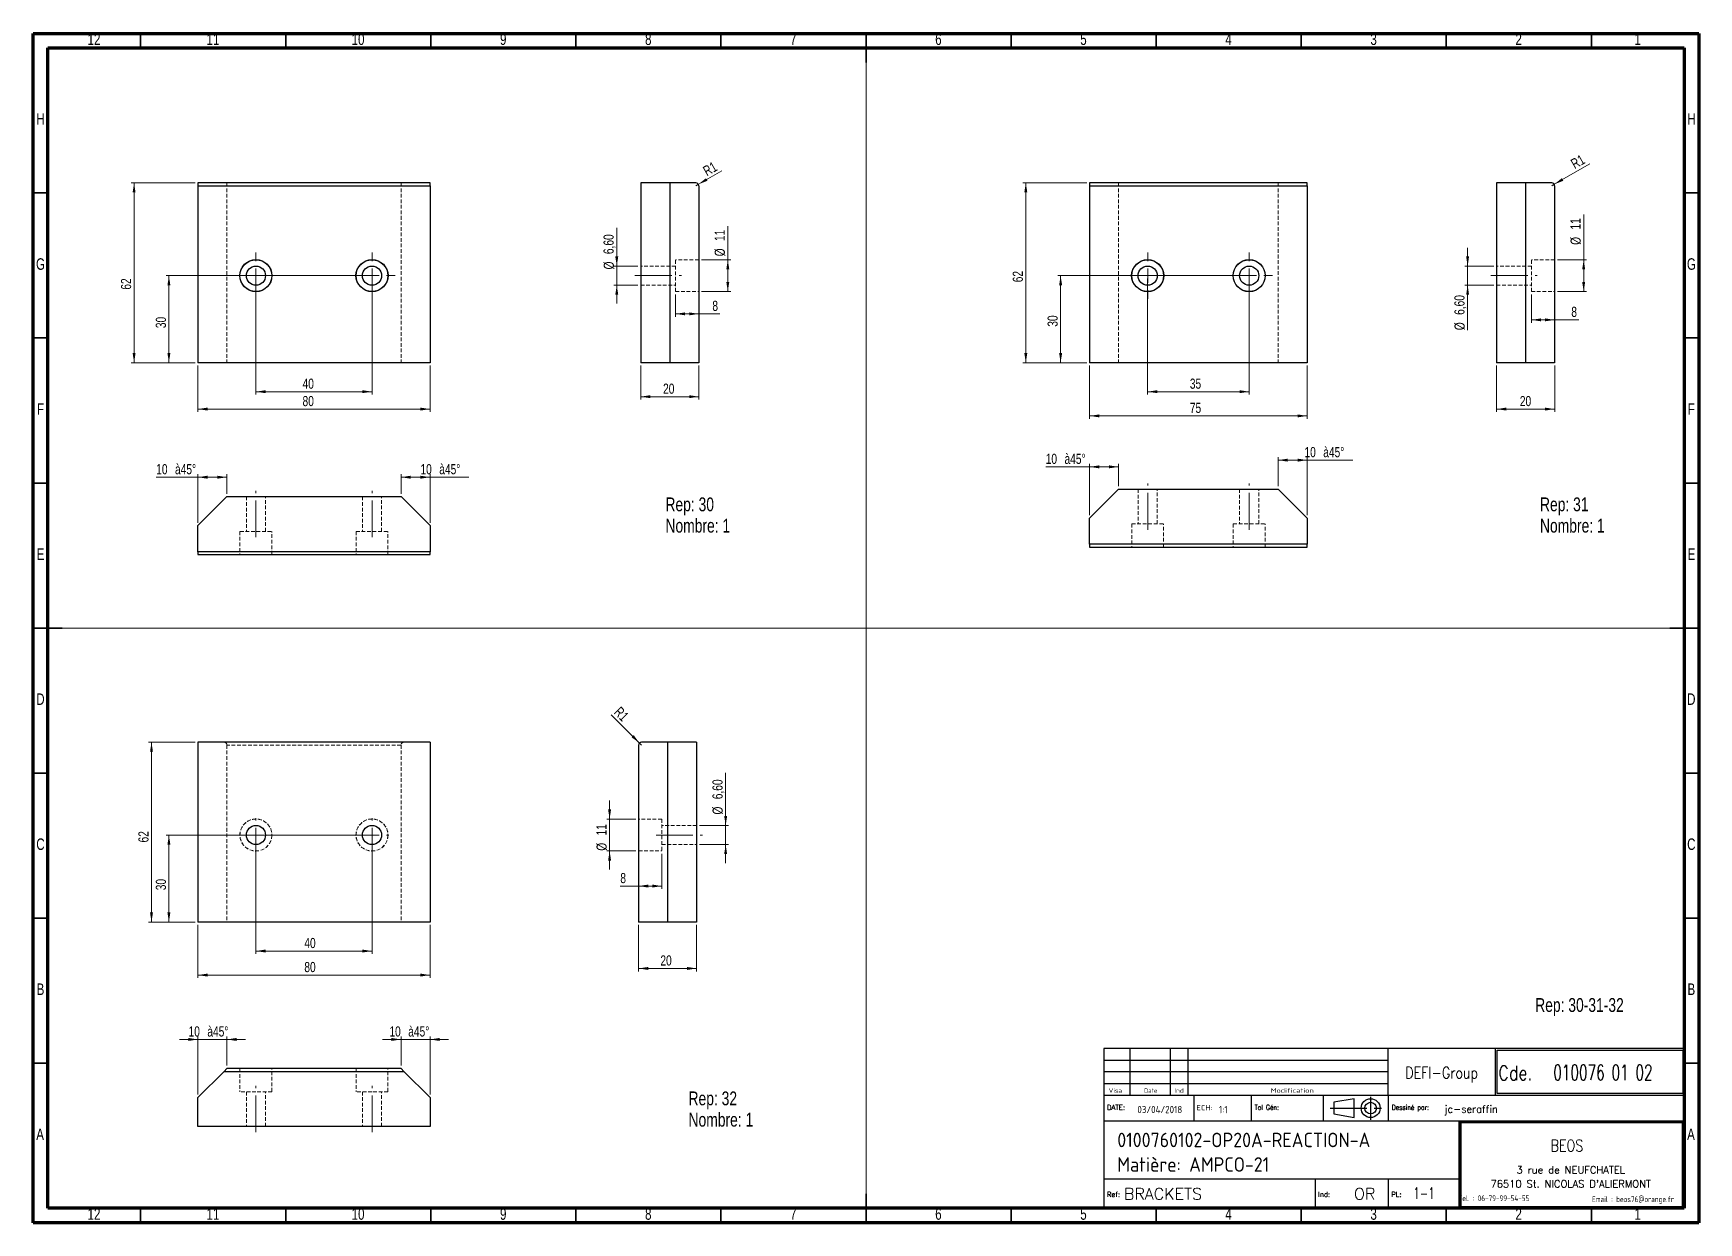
# Model space of a CAD drawing. Header units: millimetres. Extents: x 15 to 589, y 5 to 415.
import ezdxf

# ---------------------------------------------------------------- set-up
doc = ezdxf.new("R2010")
doc.units = ezdxf.units.MM
doc.linetypes.add('CENTERX2', pattern=[20.32, 12.7, -2.54, 2.54, -2.54])
doc.linetypes.add('HIDDEN', pattern=[1.905, 1.27, -0.635])
doc.layers.add('DIMENSIONS', color=176, linetype='Continuous')
doc.styles.add('SLDTEXTSTYLE0', font='TXT', dxfattribs={"width": 0.75})
doc.styles.add('SLDTEXTSTYLE1', font='ISOCP')
doc.styles.add('SLDTEXTSTYLE10', font='ISOCP', dxfattribs={"width": 1.147311})
doc.styles.add('SLDTEXTSTYLE11', font='ISOCP', dxfattribs={"width": 1.385904})
doc.styles.add('SLDTEXTSTYLE12', font='ISOCP', dxfattribs={"width": 1.246461})
doc.styles.add('SLDTEXTSTYLE13', font='ROMAND')
doc.styles.add('SLDTEXTSTYLE2', font='ROMANT', dxfattribs={"width": 0.8})
doc.styles.add('SLDTEXTSTYLE3', font='ISOCP', dxfattribs={"width": 0.8})
doc.styles.add('SLDTEXTSTYLE4', font='ROMANS', dxfattribs={"width": 0.8})
doc.styles.add('SLDTEXTSTYLE5', font='ROMANT')
doc.styles.add('SLDTEXTSTYLE6', font='ROMANS')
doc.styles.add('SLDTEXTSTYLE7', font='ROMANT', dxfattribs={"width": 0.65})
doc.styles.add('SLDTEXTSTYLE8', font='ISOCP', dxfattribs={"width": 1.446157})
doc.styles.add('SLDTEXTSTYLE9', font='ISOCP', dxfattribs={"width": 1.294402})
doc.dimstyles.new('SLDDIMSTYLE0', dxfattribs={"dimtxt": 3.5, "dimasz": 3.302, "dimexe": 0, "dimexo": 0.0625, "dimgap": 0.875, "dimtad": 1, "dimrnd": 1e-09, "dimzin": 12, "dimdsep": 46, "dimtxsty": 'SLDTEXTSTYLE0', "dimsah": 1, "dimcen": 0.09, "dimadec": 0, "dimazin": 3, "dimtfac": 1, "dimtofl": 0, "dimtmove": 0, "dimatfit": 3, "dimfxl": 1, "dimfrac": 2, "dimtolj": 1, "dimtzin": 12, "dimarcsym": 0})
doc.dimstyles.new('SLDDIMSTYLE1', dxfattribs={"dimtxt": 3.5, "dimasz": 3.302, "dimexe": 0, "dimexo": 0.0625, "dimgap": 0.875, "dimtad": 1, "dimrnd": 1e-09, "dimzin": 12, "dimdsep": 46, "dimtxsty": 'SLDTEXTSTYLE0', "dimsah": 1, "dimcen": 0, "dimadec": 0, "dimazin": 3, "dimtfac": 1, "dimtofl": 0, "dimtmove": 0, "dimatfit": 3, "dimfxl": 1, "dimfrac": 2, "dimtolj": 1, "dimtzin": 12, "dimarcsym": 0})
doc.dimstyles.new('SLDDIMSTYLE2', dxfattribs={"dimtxt": 3.5, "dimasz": 3.302, "dimexe": 0, "dimexo": 0.0625, "dimgap": 0.875, "dimtad": 1, "dimrnd": 1e-09, "dimzin": 12, "dimdsep": 46, "dimtxsty": 'SLDTEXTSTYLE0', "dimsah": 1, "dimcen": 0.09, "dimadec": 0, "dimazin": 3, "dimtfac": 1, "dimtmove": 0, "dimatfit": 0, "dimfxl": 1, "dimfrac": 2, "dimtolj": 1, "dimtzin": 12, "dimarcsym": 0})

msp = doc.modelspace()

# ---------------------------------------------------------------- texts
at = {"color": 7, "linetype": 'Continuous', "lineweight": 0, "style": 'SLDTEXTSTYLE0'}
for s, insert, char_height, attachment_point in [('12', (35.92, 414.973), 3.9688, 2), ('11', (76.92, 414.973), 3.9688, 2), ('10', (126.92, 414.973), 3.9688, 2), ('9', (176.96, 414.973), 3.969, 2), ('8', (226.96, 414.973), 3.969, 2), ('7', (276.96, 414.973), 3.969, 2), ('6', (326.96, 414.973), 3.969, 2), ('5', (376.96, 414.973), 3.969, 2), ('4', (426.96, 414.973), 3.969, 2), ('3', (476.96, 414.973), 3.969, 2), ('2', (526.96, 414.973), 3.969, 2), ('1', (567.96, 414.973), 3.969, 2), ('H', (17.49, 387.473), 3.969, 2), ('H', (586.49, 387.473), 3.969, 2), ('G', (17.487, 337.473), 3.969, 2), ('G', (586.487, 337.473), 3.969, 2), ('F', (17.458, 287.473), 3.969, 2), ('F', (586.458, 287.473), 3.969, 2), ('E', (17.508, 237.473), 3.969, 2), ('E', (586.508, 237.473), 3.969, 2), ('D', (17.453, 187.473), 3.969, 2), ('D', (586.453, 187.473), 3.969, 2), ('C', (17.459, 137.473), 3.969, 2), ('C', (586.459, 137.473), 3.969, 2), ('B', (17.471, 87.473), 3.969, 2), ('B', (586.471, 87.473), 3.969, 2), ('Rep: 30-31-32', (532.65, 82.427), 4.7625, 1), ('A', (17.34, 37.473), 3.969, 2), ('A', (586.34, 37.473), 3.969, 2), ('12', (35.92, 9.973), 3.9688, 2), ('11', (76.92, 9.973), 3.9688, 2), ('10', (126.92, 9.973), 3.9688, 2), ('9', (176.96, 9.973), 3.969, 2), ('8', (226.96, 9.973), 3.969, 2), ('7', (276.96, 9.973), 3.969, 2), ('6', (326.96, 9.973), 3.969, 2), ('5', (376.96, 9.973), 3.969, 2), ('4', (426.96, 9.973), 3.969, 2), ('3', (476.96, 9.973), 3.969, 2), ('2', (526.96, 9.973), 3.969, 2), ('1', (567.96, 9.973), 3.969, 2)]:
    msp.add_mtext(s, dxfattribs=dict(at, insert=insert, char_height=char_height, attachment_point=attachment_point))
at = {"layer": 'DIMENSIONS'}
for s, insert, char_height, attachment_point, style in [('DEFI-Group', (500.42, 58.701), 4, 2, 'SLDTEXTSTYLE2'), ('Cde.', (520, 59.126), 5, 1, 'SLDTEXTSTYLE2'), ('010076 01 02', (538.897, 59.44), 5.29167, 1, 'SLDTEXTSTYLE7'), ('Visa', (385.655, 51.348), 1.5671, 1, 'SLDTEXTSTYLE12'), ('Date', (397.824, 51.283), 1.4924, 1, 'SLDTEXTSTYLE10'), ('Ind', (408.254, 51.283), 1.4924, 1, 'SLDTEXTSTYLE11'), ('Modification', (441.489, 51.348), 1.56705, 1, 'SLDTEXTSTYLE8'), ('DATE:', (385.034, 45.598), 1.7277, 1, 'SLDTEXTSTYLE6'), ('03/04/2018', (395.533, 45.253), 2.5, 1, 'SLDTEXTSTYLE1'), ('ECH:', (415.911, 45.56), 1.8141, 1, 'SLDTEXTSTYLE9'), ('1:1', (423.62, 45.24), 2.5, 1, 'SLDTEXTSTYLE1'), ('Tol Gén:', (435.952, 45.598), 1.7277, 1, 'SLDTEXTSTYLE4'), ('Dessiné par:', (483.221, 45.598), 1.72768, 1, 'SLDTEXTSTYLE4'), ('jc-seraffin', (501.355, 45.42), 2.5, 1, 'SLDTEXTSTYLE5'), ('0100760102-OP20A-REACTION-A', (388.603, 36.024), 5, 1, 'SLDTEXTSTYLE1'), ('BEOS', (543.571, 33.595), 4, 2, 'SLDTEXTSTYLE2'), ('Matière: AMPCO-21', (388.603, 27.564), 5, 1, 'SLDTEXTSTYLE1'), ('3 rue de NEUFCHATEL', (544.909, 24.448), 2.5, 2, 'SLDTEXTSTYLE13'), ("76510 St. NICOLAS D'ALIERMONT", (544.903, 19.623), 2.5, 2, 'SLDTEXTSTYLE13'), ('Ref:', (385.034, 15.598), 1.7277, 1, 'SLDTEXTSTYLE6'), ('BRACKETS', (390.904, 16.951), 4, 1, 'SLDTEXTSTYLE5'), ('Ind:', (457.826, 15.598), 1.7277, 1, 'SLDTEXTSTYLE6'), ('OR', (470.194, 16.951), 4, 1, 'SLDTEXTSTYLE5'), ('PL:', (483.034, 15.598), 1.7277, 1, 'SLDTEXTSTYLE6'), ('1-1', (490.651, 17.173), 4, 1, 'SLDTEXTSTYLE7'), ('Tel. : 06-79-99-54-55', (518.36, 14.429), 2, 2, 'SLDTEXTSTYLE3'), ('Email : beos76@orange.fr', (566.372, 14.097), 2, 2, 'SLDTEXTSTYLE3')]:
    msp.add_mtext(s, dxfattribs=dict(at, insert=insert, char_height=char_height, attachment_point=attachment_point, style=style))

# ---------------------------------------------------------------- blocks, each defined once
blk = doc.blocks.new('SW_NOTE_0')
at = {"color": 0, "linetype": 'Continuous', "lineweight": 0, "char_height": 4.763, "attachment_point": 1, "style": 'SLDTEXTSTYLE0'}
for s, insert in [('Rep: 30', (0, 6.14)), ('Nombre: 1', (0, -1.21))]:
    blk.add_mtext(s, dxfattribs=dict(at, insert=insert))
blk = doc.blocks.new('SW_NOTE_1')
at = {"color": 0, "linetype": 'Continuous', "lineweight": 0, "char_height": 4.763, "attachment_point": 1, "style": 'SLDTEXTSTYLE0'}
for s, insert in [('Rep: 31', (0, 6.14)), ('Nombre: 1', (0, -1.21))]:
    blk.add_mtext(s, dxfattribs=dict(at, insert=insert))
blk = doc.blocks.new('SW_NOTE_2')
at = {"color": 0, "linetype": 'Continuous', "lineweight": 0, "char_height": 4.763, "attachment_point": 1, "style": 'SLDTEXTSTYLE0'}
for s, insert in [('Rep: 32', (0, 6.14)), ('Nombre: 1', (0, -1.21))]:
    blk.add_mtext(s, dxfattribs=dict(at, insert=insert))
blk = doc.blocks.new('_D')
at = {"color": 7, "linetype": 'Continuous', "lineweight": 18}
for p, q in [((91.74, 330.48), (91.74, 290.48)), ((131.74, 330.48), (131.74, 290.48)), ((91.74, 291.48), (131.74, 291.48))]:
    blk.add_line(p, q, dxfattribs=at)
for points in [[(91.74, 291.48), (95.04, 290.98), (95.04, 291.99)], [(131.74, 291.48), (128.43, 291.99), (128.43, 290.98)]]:
    blk.add_solid(points, dxfattribs=at)
at = {"color": 7, "linetype": 'Continuous', "lineweight": 18, "insert": (107.8, 296), "char_height": 3.5, "attachment_point": 1, "style": 'SLDTEXTSTYLE0'}
blk.add_mtext('40', dxfattribs=at)
blk = doc.blocks.new('_D_1')
at = {"color": 7, "linetype": 'Continuous', "lineweight": 18}
for p, q in [((71.74, 300.48), (71.74, 284.48)), ((151.74, 300.48), (151.74, 284.48)), ((151.74, 285.48), (71.74, 285.48))]:
    blk.add_line(p, q, dxfattribs=at)
for points in [[(71.74, 285.48), (75.04, 284.98), (75.04, 285.99)], [(151.74, 285.48), (148.43, 285.99), (148.43, 284.98)]]:
    blk.add_solid(points, dxfattribs=at)
at = {"color": 7, "linetype": 'Continuous', "lineweight": 18, "insert": (107.8, 290), "char_height": 3.5, "attachment_point": 1, "style": 'SLDTEXTSTYLE0'}
blk.add_mtext('80', dxfattribs=at)
blk = doc.blocks.new('_D_2')
at = {"color": 7, "linetype": 'Continuous', "lineweight": 18}
for p, q in [((130.74, 331.48), (60.74, 331.48)), ((61.74, 331.48), (61.74, 301.48)), ((70.74, 301.48), (60.74, 301.48))]:
    blk.add_line(p, q, dxfattribs=at)
for points in [[(61.74, 331.48), (61.23, 328.18), (62.24, 328.18)], [(61.74, 301.48), (62.24, 304.79), (61.23, 304.79)]]:
    blk.add_solid(points, dxfattribs=at)
at = {"color": 7, "linetype": 'Continuous', "lineweight": 18, "insert": (57.22, 313.38), "char_height": 3.5, "attachment_point": 1, "rotation": 90, "style": 'SLDTEXTSTYLE0'}
blk.add_mtext('30', dxfattribs=at)
blk = doc.blocks.new('_D_3')
at = {"color": 7, "linetype": 'Continuous', "lineweight": 18}
for p, q in [((70.74, 363.48), (48.74, 363.48)), ((49.74, 363.48), (49.74, 301.48)), ((70.74, 301.48), (48.74, 301.48))]:
    blk.add_line(p, q, dxfattribs=at)
for points in [[(49.74, 363.48), (49.23, 360.18), (50.24, 360.18)], [(49.74, 301.48), (50.24, 304.79), (49.23, 304.79)]]:
    blk.add_solid(points, dxfattribs=at)
at = {"color": 7, "linetype": 'Continuous', "lineweight": 18, "insert": (45.22, 326.65), "char_height": 3.5, "attachment_point": 1, "rotation": 90, "style": 'SLDTEXTSTYLE0'}
blk.add_mtext('62', dxfattribs=at)
blk = doc.blocks.new('SW_CENTERMARKSYMBOL_0')
at = {"color": 0, "linetype": 'Continuous', "lineweight": 0}
for p, q in [((0, 5), (0, 8)), ((-5, 0), (-8, 0)), ((0, 0), (-2.5, 0)), ((0, 0), (0, 2.5)), ((0, 0), (0, -2.5)), ((0, 0), (2.5, 0)), ((5, 0), (8, 0)), ((0, -5), (0, -8))]:
    blk.add_line(p, q, dxfattribs=at)
blk = doc.blocks.new('SW_CENTERMARKSYMBOL_1')
at = {"color": 0, "linetype": 'Continuous', "lineweight": 0}
for p, q in [((0, 5), (0, 8)), ((-5, 0), (-8, 0)), ((0, 0), (-2.5, 0)), ((0, 0), (0, 2.5)), ((0, 0), (0, -2.5)), ((0, 0), (2.5, 0)), ((5, 0), (8, 0)), ((0, -5), (0, -8))]:
    blk.add_line(p, q, dxfattribs=at)
blk = doc.blocks.new('_D_4')
at = {"color": 7, "linetype": 'Continuous', "lineweight": 18}
for q in [(252.31, 367.65), (243.37, 362.48)]:
    blk.add_line((244.23, 362.98), q, dxfattribs=at)
blk.add_solid([(244.23, 362.98), (247.35, 364.19), (246.84, 365.07)], dxfattribs=at)
at = {"color": 7, "linetype": 'Continuous', "lineweight": 18, "insert": (245.43, 368.71), "char_height": 3.5, "attachment_point": 1, "rotation": 30, "style": 'SLDTEXTSTYLE0'}
blk.add_mtext('R1', dxfattribs=at)
blk = doc.blocks.new('_D_5')
at = {"color": 7, "linetype": 'Continuous', "lineweight": 18}
for p, q in [((254.37, 336.98), (254.37, 348.6)), ((245.34, 336.98), (255.37, 336.98)), ((254.37, 325.98), (254.37, 336.98)), ((245.34, 325.98), (255.37, 325.98))]:
    blk.add_line(p, q, dxfattribs=at)
for points in [[(254.37, 336.98), (253.86, 333.68), (254.87, 333.68)], [(254.37, 325.98), (254.87, 329.29), (253.86, 329.29)]]:
    blk.add_solid(points, dxfattribs=at)
at = {"color": 7, "linetype": 'Continuous', "lineweight": 18, "char_height": 3.5, "attachment_point": 1, "rotation": 90, "style": 'SLDTEXTSTYLE0'}
for s, insert in [('11', (249.8, 343.43)), ('%%c', (249.85, 338.15))]:
    blk.add_mtext(s, dxfattribs=dict(at, insert=insert))
blk = doc.blocks.new('_D_6')
at = {"color": 7, "linetype": 'Continuous', "lineweight": 18}
for p, q in [((216.1, 334.78), (216.1, 347.96)), ((223.37, 334.78), (215.1, 334.78)), ((216.1, 334.78), (216.1, 328.18)), ((223.37, 328.18), (215.1, 328.18)), ((216.1, 328.18), (216.1, 321.83))]:
    blk.add_line(p, q, dxfattribs=at)
for points in [[(216.1, 334.78), (216.61, 338.09), (215.59, 338.09)], [(216.1, 328.18), (215.59, 324.88), (216.61, 324.88)]]:
    blk.add_solid(points, dxfattribs=at)
at = {"color": 7, "linetype": 'Continuous', "lineweight": 18, "char_height": 3.5, "attachment_point": 1, "rotation": 90, "style": 'SLDTEXTSTYLE0'}
for s, insert in [('6,60', (211.53, 338.91)), ('%%c', (211.59, 333.63))]:
    blk.add_mtext(s, dxfattribs=dict(at, insert=insert))
blk = doc.blocks.new('_D_7')
at = {"color": 7, "linetype": 'Continuous', "lineweight": 18}
for p, q in [((236.37, 324.98), (236.37, 317.31)), ((236.37, 318.31), (244.37, 318.31)), ((244.37, 318.31), (251.63, 318.31))]:
    blk.add_line(p, q, dxfattribs=at)
for points in [[(236.37, 318.31), (239.67, 317.8), (239.67, 318.82)], [(244.37, 318.31), (241.06, 318.82), (241.06, 317.8)]]:
    blk.add_solid(points, dxfattribs=at)
at = {"color": 7, "linetype": 'Continuous', "lineweight": 18, "insert": (249.05, 322.82), "char_height": 3.5, "attachment_point": 1, "style": 'SLDTEXTSTYLE0'}
blk.add_mtext('8', dxfattribs=at)
blk = doc.blocks.new('_D_8')
at = {"color": 7, "linetype": 'Continuous', "lineweight": 18}
for p, q in [((224.37, 300.48), (224.37, 288.76)), ((244.37, 300.48), (244.37, 288.76)), ((244.37, 289.76), (224.37, 289.76))]:
    blk.add_line(p, q, dxfattribs=at)
for points in [[(224.37, 289.76), (227.67, 289.25), (227.67, 290.27)], [(244.37, 289.76), (241.06, 290.27), (241.06, 289.25)]]:
    blk.add_solid(points, dxfattribs=at)
at = {"color": 7, "linetype": 'Continuous', "lineweight": 18, "insert": (232.06, 294.27), "char_height": 3.5, "attachment_point": 1, "style": 'SLDTEXTSTYLE0'}
blk.add_mtext('20', dxfattribs=at)
blk = doc.blocks.new('_D_9')
at = {"color": 7, "linetype": 'Continuous', "lineweight": 18}
for p, q in [((141.74, 256.31), (141.74, 263)), ((141.74, 262), (151.74, 262)), ((151.74, 246.31), (151.74, 263)), ((151.74, 262), (165.13, 262))]:
    blk.add_line(p, q, dxfattribs=at)
for points in [[(141.74, 262), (145.04, 261.49), (145.04, 262.51)], [(151.74, 262), (148.43, 262.51), (148.43, 261.49)]]:
    blk.add_solid(points, dxfattribs=at)
at = {"color": 7, "linetype": 'Continuous', "lineweight": 18, "char_height": 3.5, "attachment_point": 1, "style": 'SLDTEXTSTYLE0'}
for s, insert in [('10', (148.44, 266.51)), ('à45°', (154.93, 266.51))]:
    blk.add_mtext(s, dxfattribs=dict(at, insert=insert))
blk = doc.blocks.new('_D_10')
at = {"color": 7, "linetype": 'Continuous', "lineweight": 18}
for p, q in [((71.74, 262), (57.36, 262)), ((71.74, 246.31), (71.74, 263)), ((81.74, 262), (71.74, 262)), ((81.74, 256.31), (81.74, 263))]:
    blk.add_line(p, q, dxfattribs=at)
for points in [[(71.74, 262), (75.04, 261.49), (75.04, 262.51)], [(81.74, 262), (78.43, 262.51), (78.43, 261.49)]]:
    blk.add_solid(points, dxfattribs=at)
at = {"color": 7, "linetype": 'Continuous', "lineweight": 18, "char_height": 3.5, "attachment_point": 1, "style": 'SLDTEXTSTYLE0'}
for s, insert in [('10', (57.36, 266.51)), ('à45°', (63.84, 266.51))]:
    blk.add_mtext(s, dxfattribs=dict(at, insert=insert))
blk = doc.blocks.new('_D_11')
at = {"color": 7, "linetype": 'Continuous', "lineweight": 18}
for p, q in [((433.08, 331.48), (368.08, 331.48)), ((369.08, 331.48), (369.08, 301.48)), ((378.08, 301.48), (368.08, 301.48))]:
    blk.add_line(p, q, dxfattribs=at)
for points in [[(369.08, 331.48), (368.57, 328.18), (369.59, 328.18)], [(369.08, 301.48), (369.59, 304.79), (368.57, 304.79)]]:
    blk.add_solid(points, dxfattribs=at)
at = {"color": 7, "linetype": 'Continuous', "lineweight": 18, "insert": (364.57, 313.88), "char_height": 3.5, "attachment_point": 1, "rotation": 90, "style": 'SLDTEXTSTYLE0'}
blk.add_mtext('30', dxfattribs=at)
blk = doc.blocks.new('_D_12')
at = {"color": 7, "linetype": 'Continuous', "lineweight": 18}
for p, q in [((378.08, 363.48), (356.08, 363.48)), ((357.08, 301.48), (357.08, 363.48)), ((378.08, 301.48), (356.08, 301.48))]:
    blk.add_line(p, q, dxfattribs=at)
for points in [[(357.08, 363.48), (356.57, 360.18), (357.59, 360.18)], [(357.08, 301.48), (357.59, 304.79), (356.57, 304.79)]]:
    blk.add_solid(points, dxfattribs=at)
at = {"color": 7, "linetype": 'Continuous', "lineweight": 18, "insert": (352.57, 329.2), "char_height": 3.5, "attachment_point": 1, "rotation": 90, "style": 'SLDTEXTSTYLE0'}
blk.add_mtext('62', dxfattribs=at)
blk = doc.blocks.new('_D_13')
at = {"color": 7, "linetype": 'Continuous', "lineweight": 18}
for p, q in [((399.08, 330.48), (399.08, 290.48)), ((434.08, 330.48), (434.08, 290.48)), ((399.08, 291.48), (434.08, 291.48))]:
    blk.add_line(p, q, dxfattribs=at)
for points in [[(399.08, 291.48), (402.38, 290.98), (402.38, 291.99)], [(434.08, 291.48), (430.78, 291.99), (430.78, 290.98)]]:
    blk.add_solid(points, dxfattribs=at)
at = {"color": 7, "linetype": 'Continuous', "lineweight": 18, "insert": (413.62, 296), "char_height": 3.5, "attachment_point": 1, "style": 'SLDTEXTSTYLE0'}
blk.add_mtext('35', dxfattribs=at)
blk = doc.blocks.new('_D_14')
at = {"color": 7, "linetype": 'Continuous', "lineweight": 18}
for p, q in [((379.08, 300.48), (379.08, 282.14)), ((454.08, 300.48), (454.08, 282.14)), ((454.08, 283.14), (379.08, 283.14))]:
    blk.add_line(p, q, dxfattribs=at)
for points in [[(379.08, 283.14), (382.38, 282.63), (382.38, 283.64)], [(454.08, 283.14), (450.78, 283.64), (450.78, 282.63)]]:
    blk.add_solid(points, dxfattribs=at)
at = {"color": 7, "linetype": 'Continuous', "lineweight": 18, "insert": (413.62, 287.65), "char_height": 3.5, "attachment_point": 1, "style": 'SLDTEXTSTYLE0'}
blk.add_mtext('75', dxfattribs=at)
blk = doc.blocks.new('SW_CENTERMARKSYMBOL_2')
at = {"color": 0, "linetype": 'Continuous', "lineweight": 0}
for p, q in [((0, 5), (0, 8)), ((-5, 0), (-8, 0)), ((0, 0), (-2.5, 0)), ((0, 0), (0, 2.5)), ((0, 0), (0, -2.5)), ((0, 0), (2.5, 0)), ((5, 0), (8, 0)), ((0, -5), (0, -8))]:
    blk.add_line(p, q, dxfattribs=at)
blk = doc.blocks.new('SW_CENTERMARKSYMBOL_3')
at = {"color": 0, "linetype": 'Continuous', "lineweight": 0}
for p, q in [((0, 5), (0, 8)), ((-5, 0), (-8, 0)), ((0, 0), (-2.5, 0)), ((0, 0), (0, 2.5)), ((0, 0), (0, -2.5)), ((0, 0), (2.5, 0)), ((5, 0), (8, 0)), ((0, -5), (0, -8))]:
    blk.add_line(p, q, dxfattribs=at)
blk = doc.blocks.new('_D_15')
at = {"color": 7, "linetype": 'Continuous', "lineweight": 18}
for p, q in [((549.36, 336.98), (549.36, 352.55)), ((540.33, 336.98), (550.36, 336.98)), ((549.36, 325.98), (549.36, 336.98)), ((540.33, 325.98), (550.36, 325.98))]:
    blk.add_line(p, q, dxfattribs=at)
for points in [[(549.36, 336.98), (548.85, 333.68), (549.86, 333.68)], [(549.36, 325.98), (549.86, 329.29), (548.85, 329.29)]]:
    blk.add_solid(points, dxfattribs=at)
at = {"color": 7, "linetype": 'Continuous', "lineweight": 18, "char_height": 3.5, "attachment_point": 1, "rotation": 90, "style": 'SLDTEXTSTYLE0'}
for s, insert in [('11', (544.79, 347.38)), ('%%c', (544.84, 342.1))]:
    blk.add_mtext(s, dxfattribs=dict(at, insert=insert))
blk = doc.blocks.new('_D_16')
at = {"color": 7, "linetype": 'Continuous', "lineweight": 18}
for p, q in [((531.36, 324.98), (531.36, 315.24)), ((531.36, 316.24), (539.36, 316.24)), ((539.36, 316.24), (547.68, 316.24))]:
    blk.add_line(p, q, dxfattribs=at)
for points in [[(531.36, 316.24), (534.66, 315.74), (534.66, 316.75)], [(539.36, 316.24), (536.05, 316.75), (536.05, 315.74)]]:
    blk.add_solid(points, dxfattribs=at)
at = {"color": 7, "linetype": 'Continuous', "lineweight": 18, "insert": (545.09, 320.76), "char_height": 3.5, "attachment_point": 1, "style": 'SLDTEXTSTYLE0'}
blk.add_mtext('8', dxfattribs=at)
blk = doc.blocks.new('_D_17')
at = {"color": 7, "linetype": 'Continuous', "lineweight": 18}
for p, q in [((509.36, 334.78), (509.36, 341.13)), ((518.36, 334.78), (508.36, 334.78)), ((509.36, 334.78), (509.36, 328.18)), ((518.36, 328.18), (508.36, 328.18)), ((509.36, 328.18), (509.36, 312.68))]:
    blk.add_line(p, q, dxfattribs=at)
for points in [[(509.36, 334.78), (509.86, 338.09), (508.85, 338.09)], [(509.36, 328.18), (508.85, 324.88), (509.86, 324.88)]]:
    blk.add_solid(points, dxfattribs=at)
at = {"color": 7, "linetype": 'Continuous', "lineweight": 18, "char_height": 3.5, "attachment_point": 1, "rotation": 90, "style": 'SLDTEXTSTYLE0'}
for s, insert in [('6,60', (504.79, 317.96)), ('%%c', (504.84, 312.68))]:
    blk.add_mtext(s, dxfattribs=dict(at, insert=insert))
blk = doc.blocks.new('_D_18')
at = {"color": 7, "linetype": 'Continuous', "lineweight": 18}
for q in [(551.45, 370.04), (538.36, 362.48)]:
    blk.add_line((539.22, 362.98), q, dxfattribs=at)
blk.add_solid([(539.22, 362.98), (542.34, 364.19), (541.83, 365.07)], dxfattribs=at)
at = {"color": 7, "linetype": 'Continuous', "lineweight": 18, "insert": (544.53, 371.18), "char_height": 3.5, "attachment_point": 1, "rotation": 30, "style": 'SLDTEXTSTYLE0'}
blk.add_mtext('R1', dxfattribs=at)
blk = doc.blocks.new('_D_19')
at = {"color": 7, "linetype": 'Continuous', "lineweight": 18}
for p, q in [((519.36, 300.48), (519.36, 284.48)), ((539.36, 300.48), (539.36, 284.48)), ((539.36, 285.48), (519.36, 285.48))]:
    blk.add_line(p, q, dxfattribs=at)
for points in [[(519.36, 285.48), (522.66, 284.98), (522.66, 285.99)], [(539.36, 285.48), (536.05, 285.99), (536.05, 284.98)]]:
    blk.add_solid(points, dxfattribs=at)
at = {"color": 7, "linetype": 'Continuous', "lineweight": 18, "insert": (527.36, 290), "char_height": 3.5, "attachment_point": 1, "style": 'SLDTEXTSTYLE0'}
blk.add_mtext('20', dxfattribs=at)
blk = doc.blocks.new('_D_20')
at = {"color": 7, "linetype": 'Continuous', "lineweight": 18}
for p, q in [((379.08, 265.57), (363.94, 265.57)), ((379.08, 248.88), (379.08, 266.57)), ((389.08, 265.57), (379.08, 265.57)), ((389.08, 258.88), (389.08, 266.57))]:
    blk.add_line(p, q, dxfattribs=at)
for points in [[(379.08, 265.57), (382.38, 265.06), (382.38, 266.08)], [(389.08, 265.57), (385.78, 266.08), (385.78, 265.06)]]:
    blk.add_solid(points, dxfattribs=at)
at = {"color": 7, "linetype": 'Continuous', "lineweight": 18, "char_height": 3.5, "attachment_point": 1, "style": 'SLDTEXTSTYLE0'}
for s, insert in [('10', (363.94, 270.08)), ('à45°', (370.42, 270.08))]:
    blk.add_mtext(s, dxfattribs=dict(at, insert=insert))
blk = doc.blocks.new('_D_21')
at = {"color": 7, "linetype": 'Continuous', "lineweight": 18}
for p, q in [((444.08, 258.88), (444.08, 268.88)), ((444.08, 267.88), (454.08, 267.88)), ((454.08, 248.88), (454.08, 268.88)), ((454.08, 267.88), (469.82, 267.88))]:
    blk.add_line(p, q, dxfattribs=at)
for points in [[(444.08, 267.88), (447.38, 267.37), (447.38, 268.39)], [(454.08, 267.88), (450.78, 268.39), (450.78, 267.37)]]:
    blk.add_solid(points, dxfattribs=at)
at = {"color": 7, "linetype": 'Continuous', "lineweight": 18, "char_height": 3.5, "attachment_point": 1, "style": 'SLDTEXTSTYLE0'}
for s, insert in [('10', (453.13, 272.39)), ('à45°', (459.61, 272.39))]:
    blk.add_mtext(s, dxfattribs=dict(at, insert=insert))
blk = doc.blocks.new('_D_22')
at = {"color": 7, "linetype": 'Continuous', "lineweight": 18}
for p, q in [((91.74, 137.65), (91.74, 97.65)), ((131.74, 137.65), (131.74, 97.65)), ((91.74, 98.65), (131.74, 98.65))]:
    blk.add_line(p, q, dxfattribs=at)
for points in [[(91.74, 98.65), (95.04, 98.14), (95.04, 99.16)], [(131.74, 98.65), (128.43, 99.16), (128.43, 98.14)]]:
    blk.add_solid(points, dxfattribs=at)
at = {"color": 7, "linetype": 'Continuous', "lineweight": 18, "insert": (108.41, 103.16), "char_height": 3.5, "attachment_point": 1, "style": 'SLDTEXTSTYLE0'}
blk.add_mtext('40', dxfattribs=at)
blk = doc.blocks.new('_D_23')
at = {"color": 7, "linetype": 'Continuous', "lineweight": 18}
for p, q in [((71.74, 107.65), (71.74, 89.36)), ((151.74, 107.65), (151.74, 89.36)), ((71.74, 90.36), (151.74, 90.36))]:
    blk.add_line(p, q, dxfattribs=at)
for points in [[(71.74, 90.36), (75.04, 89.86), (75.04, 90.87)], [(151.74, 90.36), (148.43, 90.87), (148.43, 89.86)]]:
    blk.add_solid(points, dxfattribs=at)
at = {"color": 7, "linetype": 'Continuous', "lineweight": 18, "insert": (108.41, 94.88), "char_height": 3.5, "attachment_point": 1, "style": 'SLDTEXTSTYLE0'}
blk.add_mtext('80', dxfattribs=at)
blk = doc.blocks.new('_D_24')
at = {"color": 7, "linetype": 'Continuous', "lineweight": 18}
for p, q in [((130.74, 138.65), (60.74, 138.65)), ((61.74, 138.65), (61.74, 108.65)), ((70.74, 108.65), (60.74, 108.65))]:
    blk.add_line(p, q, dxfattribs=at)
for points in [[(61.74, 138.65), (61.23, 135.35), (62.24, 135.35)], [(61.74, 108.65), (62.24, 111.95), (61.23, 111.95)]]:
    blk.add_solid(points, dxfattribs=at)
at = {"color": 7, "linetype": 'Continuous', "lineweight": 18, "insert": (57.22, 119.61), "char_height": 3.5, "attachment_point": 1, "rotation": 90, "style": 'SLDTEXTSTYLE0'}
blk.add_mtext('30', dxfattribs=at)
blk = doc.blocks.new('_D_25')
at = {"color": 7, "linetype": 'Continuous', "lineweight": 18}
for p, q in [((70.74, 170.65), (54.74, 170.65)), ((55.74, 108.65), (55.74, 170.65)), ((70.74, 108.65), (54.74, 108.65))]:
    blk.add_line(p, q, dxfattribs=at)
for points in [[(55.74, 170.65), (55.23, 167.35), (56.24, 167.35)], [(55.74, 108.65), (56.24, 111.95), (55.23, 111.95)]]:
    blk.add_solid(points, dxfattribs=at)
at = {"color": 7, "linetype": 'Continuous', "lineweight": 18, "insert": (51.22, 136.09), "char_height": 3.5, "attachment_point": 1, "rotation": 90, "style": 'SLDTEXTSTYLE0'}
blk.add_mtext('62', dxfattribs=at)
blk = doc.blocks.new('SW_CENTERMARKSYMBOL_4')
at = {"color": 0, "linetype": 'Continuous', "lineweight": 0}
for p, q in [((0, 5), (0, 5.8)), ((-5, 0), (-5.8, 0)), ((0, 0), (-2.5, 0)), ((0, 0), (0, 2.5)), ((0, 0), (0, -2.5)), ((0, 0), (2.5, 0)), ((5, 0), (5.8, 0)), ((0, -5), (0, -5.8))]:
    blk.add_line(p, q, dxfattribs=at)
blk = doc.blocks.new('SW_CENTERMARKSYMBOL_5')
at = {"color": 0, "linetype": 'Continuous', "lineweight": 0}
for p, q in [((0, 5), (0, 5.8)), ((-5, 0), (-5.8, 0)), ((0, 0), (-2.5, 0)), ((0, 0), (0, 2.5)), ((0, 0), (0, -2.5)), ((0, 0), (2.5, 0)), ((5, 0), (5.8, 0)), ((0, -5), (0, -5.8))]:
    blk.add_line(p, q, dxfattribs=at)
blk = doc.blocks.new('_D_26')
at = {"color": 7, "linetype": 'Continuous', "lineweight": 18}
for q in [(214.22, 180.05), (224.63, 169.65)]:
    blk.add_line((223.92, 170.35), q, dxfattribs=at)
blk.add_solid([(223.92, 170.35), (221.95, 173.05), (221.23, 172.33)], dxfattribs=at)
at = {"color": 7, "linetype": 'Continuous', "lineweight": 18, "insert": (217.37, 183.2), "char_height": 3.5, "attachment_point": 1, "rotation": 315, "style": 'SLDTEXTSTYLE0'}
blk.add_mtext('R1', dxfattribs=at)
blk = doc.blocks.new('_D_27')
at = {"color": 7, "linetype": 'Continuous', "lineweight": 18}
for p, q in [((213.63, 144.15), (213.63, 150.5)), ((222.66, 144.15), (212.63, 144.15)), ((213.63, 144.15), (213.63, 133.15)), ((222.66, 133.15), (212.63, 133.15)), ((213.63, 133.15), (213.63, 126.8))]:
    blk.add_line(p, q, dxfattribs=at)
for points in [[(213.63, 144.15), (214.14, 147.45), (213.12, 147.45)], [(213.63, 133.15), (213.12, 129.85), (214.14, 129.85)]]:
    blk.add_solid(points, dxfattribs=at)
at = {"color": 7, "linetype": 'Continuous', "lineweight": 18, "char_height": 3.5, "attachment_point": 1, "rotation": 90, "style": 'SLDTEXTSTYLE0'}
for s, insert in [('11', (209.07, 138.5)), ('%%c', (209.12, 133.23))]:
    blk.add_mtext(s, dxfattribs=dict(at, insert=insert))
blk = doc.blocks.new('_D_28')
at = {"color": 7, "linetype": 'Continuous', "lineweight": 18}
for p, q in [((253.63, 141.95), (253.63, 160.04)), ((244.63, 141.95), (254.63, 141.95)), ((253.63, 141.95), (253.63, 135.35)), ((244.63, 135.35), (254.63, 135.35)), ((253.63, 135.35), (253.63, 129))]:
    blk.add_line(p, q, dxfattribs=at)
for points in [[(253.63, 141.95), (254.14, 145.25), (253.12, 145.25)], [(253.63, 135.35), (253.12, 132.05), (254.14, 132.05)]]:
    blk.add_solid(points, dxfattribs=at)
at = {"color": 7, "linetype": 'Continuous', "lineweight": 18, "char_height": 3.5, "attachment_point": 1, "rotation": 90, "style": 'SLDTEXTSTYLE0'}
for s, insert in [('6,60', (249.07, 150.99)), ('%%c', (249.12, 145.71))]:
    blk.add_mtext(s, dxfattribs=dict(at, insert=insert))
blk = doc.blocks.new('_D_29')
at = {"color": 7, "linetype": 'Continuous', "lineweight": 18}
for p, q in [((231.63, 132.15), (231.63, 120.05)), ((223.63, 121.05), (217.32, 121.05)), ((231.63, 121.05), (223.63, 121.05))]:
    blk.add_line(p, q, dxfattribs=at)
for points in [[(223.63, 121.05), (226.93, 120.54), (226.93, 121.56)], [(231.63, 121.05), (228.33, 121.56), (228.33, 120.54)]]:
    blk.add_solid(points, dxfattribs=at)
at = {"color": 7, "linetype": 'Continuous', "lineweight": 18, "insert": (217.32, 125.56), "char_height": 3.5, "attachment_point": 1, "style": 'SLDTEXTSTYLE0'}
blk.add_mtext('8', dxfattribs=at)
blk = doc.blocks.new('_D_30')
at = {"color": 7, "linetype": 'Continuous', "lineweight": 18}
for p, q in [((223.63, 107.65), (223.63, 91.65)), ((243.63, 107.65), (243.63, 91.65)), ((243.63, 92.65), (223.63, 92.65))]:
    blk.add_line(p, q, dxfattribs=at)
for points in [[(223.63, 92.65), (226.93, 92.14), (226.93, 93.16)], [(243.63, 92.65), (240.33, 93.16), (240.33, 92.14)]]:
    blk.add_solid(points, dxfattribs=at)
at = {"color": 7, "linetype": 'Continuous', "lineweight": 18, "insert": (231.14, 97.16), "char_height": 3.5, "attachment_point": 1, "style": 'SLDTEXTSTYLE0'}
blk.add_mtext('20', dxfattribs=at)
blk = doc.blocks.new('_D_31')
at = {"color": 7, "linetype": 'Continuous', "lineweight": 18}
for p, q in [((71.74, 49.17), (71.74, 69.17)), ((81.74, 59.17), (81.74, 69.17)), ((71.74, 68.17), (65.39, 68.17)), ((71.74, 68.17), (81.74, 68.17)), ((81.74, 68.17), (88.09, 68.17))]:
    blk.add_line(p, q, dxfattribs=at)
for points in [[(71.74, 68.17), (68.43, 68.68), (68.43, 67.66)], [(81.74, 68.17), (85.04, 67.66), (85.04, 68.68)]]:
    blk.add_solid(points, dxfattribs=at)
at = {"color": 7, "linetype": 'Continuous', "lineweight": 18, "char_height": 3.5, "attachment_point": 1, "style": 'SLDTEXTSTYLE0'}
for s, insert in [('10', (68.51, 72.68)), ('à45°', (74.99, 72.68))]:
    blk.add_mtext(s, dxfattribs=dict(at, insert=insert))
blk = doc.blocks.new('_D_32')
at = {"color": 7, "linetype": 'Continuous', "lineweight": 18}
for p, q in [((141.74, 59.17), (141.74, 69.17)), ((151.74, 49.17), (151.74, 69.17)), ((141.74, 68.17), (135.39, 68.17)), ((141.74, 68.17), (151.74, 68.17)), ((151.74, 68.17), (158.09, 68.17))]:
    blk.add_line(p, q, dxfattribs=at)
for points in [[(141.74, 68.17), (138.43, 68.68), (138.43, 67.66)], [(151.74, 68.17), (155.04, 67.66), (155.04, 68.68)]]:
    blk.add_solid(points, dxfattribs=at)
at = {"color": 7, "linetype": 'Continuous', "lineweight": 18, "char_height": 3.5, "attachment_point": 1, "style": 'SLDTEXTSTYLE0'}
for s, insert in [('10', (137.74, 72.68)), ('à45°', (144.23, 72.68))]:
    blk.add_mtext(s, dxfattribs=dict(at, insert=insert))

# ---------------------------------------------------------------- dimensions: what is measured, and where the dimension line sits
at = {"color": 7, "linetype": 'Continuous', "lineweight": 18}
for center, mpoint, picture, middle in [((538.356, 362.484), (539.222, 362.984), '_D_18', (549.356, 368.835)), ((243.366, 362.484), (244.232, 362.984), '_D_4', (250.34, 366.51)), ((224.63, 169.647), (223.923, 170.355), '_D_26', (215.926, 178.352))]:
    dim = msp.add_radius_dim(center=center, mpoint=mpoint, dimstyle='SLDDIMSTYLE1', dxfattribs=at)
    dim.commit()
    dim.dimension.update_dxf_attribs({"geometry": picture, "text_midpoint": middle, "dimtype": 164})
for base, p1, p2, picture, middle in [((49.736, 301.484), (71.736, 363.484), (71.736, 301.484), '_D_3', (49.736, 329.233)), ((357.082, 363.484), (379.082, 301.484), (379.082, 363.484), '_D_12', (357.082, 331.785)), ((61.736, 301.484), (131.736, 331.484), (71.736, 301.484), '_D_2', (61.736, 315.965)), ((369.082, 301.484), (434.082, 331.484), (379.082, 301.484), '_D_11', (369.082, 316.47)), ((55.736, 170.647), (71.736, 108.647), (71.736, 170.647), '_D_25', (55.736, 138.679)), ((61.736, 108.647), (131.736, 138.647), (71.736, 108.647), '_D_24', (61.736, 122.193))]:
    dim = msp.add_linear_dim(base=base, p1=p1, p2=p2, angle=90, dimstyle='SLDDIMSTYLE0', dxfattribs=at)
    dim.commit()
    dim.dimension.update_dxf_attribs({"geometry": picture, "text_midpoint": middle, "dimtype": 160})
for base, p1, p2, dimstyle, picture, middle in [((549.356, 336.984), (539.331, 325.984), (539.331, 336.984), 'SLDDIMSTYLE0', '_D_15', (549.356, 347.326)), ((216.098, 328.184), (224.366, 334.784), (224.366, 328.184), 'SLDDIMSTYLE2', '_D_6', (216.098, 340.794)), ((254.366, 336.984), (244.341, 325.984), (244.341, 336.984), 'SLDDIMSTYLE0', '_D_5', (254.366, 343.379)), ((509.356, 328.184), (519.356, 334.784), (519.356, 328.184), 'SLDDIMSTYLE2', '_D_17', (509.356, 319.848)), ((253.63, 135.347), (243.63, 141.947), (243.63, 135.347), 'SLDDIMSTYLE2', '_D_28', (253.63, 152.876)), ((213.63, 133.147), (223.655, 144.147), (223.655, 133.147), 'SLDDIMSTYLE2', '_D_27', (213.63, 138.45))]:
    dim = msp.add_linear_dim(base=base, p1=p1, p2=p2, angle=90, text='%%c<>', dimstyle=dimstyle, dxfattribs=at)
    dim.commit()
    dim.dimension.update_dxf_attribs({"geometry": picture, "text_midpoint": middle, "dimtype": 160})
for base, p1, p2, dimstyle, picture, middle in [((131.736, 291.484), (91.736, 331.484), (131.736, 331.484), 'SLDDIMSTYLE0', '_D', (110.382, 291.484)), ((434.082, 291.484), (399.082, 331.484), (434.082, 331.484), 'SLDDIMSTYLE0', '_D_13', (416.205, 291.484)), ((244.366, 318.311), (236.366, 325.984), (244.366, 301.484), 'SLDDIMSTYLE0', '_D_7', (250.34, 318.311)), ((539.356, 316.245), (531.356, 325.984), (539.356, 301.484), 'SLDDIMSTYLE0', '_D_16', (546.385, 316.245)), ((71.736, 285.484), (151.736, 301.484), (71.736, 301.484), 'SLDDIMSTYLE0', '_D_1', (110.382, 285.484)), ((224.366, 289.757), (244.366, 301.484), (224.366, 301.484), 'SLDDIMSTYLE2', '_D_8', (234.647, 289.757)), ((379.082, 283.136), (454.082, 301.484), (379.082, 301.484), 'SLDDIMSTYLE0', '_D_14', (416.205, 283.136)), ((519.356, 285.484), (539.356, 301.484), (519.356, 301.484), 'SLDDIMSTYLE2', '_D_19', (529.944, 285.484)), ((131.736, 98.647), (91.736, 138.647), (131.736, 138.647), 'SLDDIMSTYLE0', '_D_22', (110.995, 98.647)), ((223.63, 121.048), (231.63, 133.147), (223.63, 108.647), 'SLDDIMSTYLE0', '_D_29', (218.615, 121.048)), ((151.736, 90.365), (71.736, 108.647), (151.736, 108.647), 'SLDDIMSTYLE0', '_D_23', (110.995, 90.365)), ((223.63, 92.647), (243.63, 108.647), (223.63, 108.647), 'SLDDIMSTYLE2', '_D_30', (233.728, 92.647))]:
    dim = msp.add_linear_dim(base=base, p1=p1, p2=p2, dimstyle=dimstyle, dxfattribs=at)
    dim.commit()
    dim.dimension.update_dxf_attribs({"geometry": picture, "text_midpoint": middle, "dimtype": 160})
for base, p1, p2, dimstyle, picture, middle in [((379.082, 265.569), (389.082, 257.882), (379.082, 247.882), 'SLDDIMSTYLE0', '_D_20', (372.286, 265.569)), ((454.082, 267.882), (444.082, 257.882), (454.082, 247.882), 'SLDDIMSTYLE0', '_D_21', (461.475, 267.882)), ((71.736, 261.998), (81.736, 255.306), (71.736, 245.306), 'SLDDIMSTYLE0', '_D_10', (65.706, 261.998)), ((151.736, 261.998), (141.736, 255.306), (151.736, 245.306), 'SLDDIMSTYLE0', '_D_9', (156.788, 261.998)), ((81.736, 68.172), (71.736, 48.172), (81.736, 58.172), 'SLDDIMSTYLE2', '_D_31', (76.854, 68.172)), ((151.736, 68.172), (141.736, 58.172), (151.736, 48.172), 'SLDDIMSTYLE2', '_D_32', (146.089, 68.172))]:
    dim = msp.add_linear_dim(base=base, p1=p1, p2=p2, text='<> à45°', dimstyle=dimstyle, dxfattribs=at)
    dim.commit()
    dim.dimension.update_dxf_attribs({"geometry": picture, "text_midpoint": middle, "dimtype": 160})

# ---------------------------------------------------------------- linework, layer by layer
at = {"color": 7, "linetype": 'Continuous', "lineweight": 70}
for p, q in [((15, 5), (15, 415)), ((15, 415), (589, 415)), ((589, 415), (589, 5)), ((20, 10), (20, 410)), ((20, 410), (584, 410)), ((584, 410), (584, 10)), ((584, 10), (20, 10)), ((589, 5), (15, 5))]:
    msp.add_line(p, q, dxfattribs=at)
at = {"color": 7, "linetype": 'Continuous', "lineweight": 35}
for p, q in [((52, 410), (52, 415)), ((102, 410), (102, 415)), ((152, 410), (152, 415)), ((202, 410), (202, 415)), ((252, 410), (252, 415)), ((302, 415), (302, 405)), ((302, 410), (302, 415)), ((352, 410), (352, 415)), ((402, 410), (402, 415)), ((452, 410), (452, 415)), ((502, 410), (502, 415)), ((552, 410), (552, 415)), ((20, 360), (15, 360)), ((584, 360), (589, 360)), ((20, 310), (15, 310)), ((584, 310), (589, 310)), ((20, 260), (15, 260)), ((584, 260), (589, 260)), ((15, 210), (25, 210)), ((20, 210), (15, 210)), ((589, 210), (579, 210)), ((584, 210), (589, 210)), ((20, 160), (15, 160)), ((584, 160), (589, 160)), ((20, 110), (15, 110)), ((584, 110), (589, 110)), ((20, 60), (15, 60)), ((584, 60), (589, 60)), ((302, 5), (302, 15)), ((52, 10), (52, 5)), ((102, 10), (102, 5)), ((152, 10), (152, 5)), ((202, 10), (202, 5)), ((252, 10), (252, 5)), ((302, 10), (302, 5)), ((352, 10), (352, 5)), ((402, 10), (402, 5)), ((452, 10), (452, 5)), ((502, 10), (502, 5)), ((552, 10), (552, 5))]:
    msp.add_line(p, q, dxfattribs=at)
at = {"color": 7, "linetype": 'Continuous', "lineweight": 18}
for p, q in [((302, 405), (302, 15)), ((25, 210), (579, 210))]:
    msp.add_line(p, q, dxfattribs=at)
at = {"color": 7, "linetype": 'Continuous', "lineweight": 25}
for p, q in [((151.736, 363.484), (71.736, 363.484)), ((71.736, 363.484), (71.736, 362.484)), ((71.736, 362.484), (151.736, 362.484)), ((71.736, 362.484), (71.736, 301.484)), ((151.736, 362.484), (151.736, 363.484)), ((151.736, 362.484), (151.736, 301.484)), ((224.366, 363.484), (224.366, 301.484)), ((234.366, 363.484), (224.366, 363.484)), ((234.366, 363.484), (234.366, 301.484)), ((243.366, 363.484), (234.366, 363.484)), ((244.366, 362.484), (244.366, 301.484)), ((454.082, 363.484), (379.082, 363.484)), ((379.082, 363.484), (379.082, 362.484)), ((379.082, 362.484), (454.082, 362.484)), ((379.082, 362.484), (379.082, 301.484)), ((454.082, 362.484), (454.082, 363.484)), ((454.082, 362.484), (454.082, 301.484)), ((519.356, 363.484), (519.356, 301.484)), ((529.356, 363.484), (519.356, 363.484)), ((529.356, 363.484), (529.356, 301.484)), ((538.356, 363.484), (529.356, 363.484)), ((539.356, 362.484), (539.356, 301.484)), ((151.736, 301.484), (71.736, 301.484)), ((234.366, 301.484), (224.366, 301.484)), ((244.366, 301.484), (234.366, 301.484)), ((454.082, 301.484), (379.082, 301.484)), ((529.356, 301.484), (519.356, 301.484)), ((539.356, 301.484), (529.356, 301.484)), ((71.736, 245.306), (81.736, 255.306)), ((81.736, 255.306), (141.736, 255.306)), ((141.736, 255.306), (151.736, 245.306)), ((379.082, 247.882), (389.082, 257.882)), ((389.082, 257.882), (444.082, 257.882)), ((444.082, 257.882), (454.082, 247.882)), ((379.082, 238.882), (379.082, 247.882)), ((454.082, 247.882), (454.082, 238.882)), ((71.736, 236.306), (71.736, 245.306)), ((151.736, 245.306), (151.736, 236.306)), ((151.736, 236.306), (71.736, 236.306)), ((71.736, 236.306), (71.736, 235.306)), ((151.736, 235.306), (151.736, 236.306)), ((454.082, 238.882), (379.082, 238.882)), ((379.082, 238.882), (379.082, 237.882)), ((379.082, 237.882), (454.082, 237.882)), ((454.082, 237.882), (454.082, 238.882)), ((71.736, 235.306), (151.736, 235.306)), ((71.736, 170.647), (71.736, 108.647)), ((151.736, 170.647), (71.736, 170.647)), ((151.736, 170.647), (151.736, 108.647)), ((223.63, 169.647), (223.63, 108.647)), ((233.63, 170.647), (224.63, 170.647)), ((233.63, 170.647), (233.63, 108.647)), ((243.63, 170.647), (233.63, 170.647)), ((243.63, 170.647), (243.63, 108.647)), ((151.736, 108.647), (71.736, 108.647)), ((233.63, 108.647), (223.63, 108.647)), ((243.63, 108.647), (233.63, 108.647)), ((81.736, 58.172), (80.736, 57.172)), ((141.736, 58.172), (81.736, 58.172)), ((142.736, 57.172), (141.736, 58.172)), ((71.736, 48.172), (80.736, 57.172)), ((80.736, 57.172), (142.736, 57.172)), ((142.736, 57.172), (151.736, 48.172)), ((71.736, 38.172), (71.736, 48.172)), ((151.736, 48.172), (151.736, 38.172)), ((151.736, 38.172), (71.736, 38.172))]:
    msp.add_line(p, q, dxfattribs=at)
at = {"color": 7, "linetype": 'HIDDEN', "lineweight": 18}
for p, q in [((81.736, 363.484), (81.736, 301.484)), ((141.736, 363.484), (141.736, 301.484)), ((389.082, 363.484), (389.082, 301.484)), ((444.082, 363.484), (444.082, 301.484)), ((236.366, 334.784), (224.366, 334.784)), ((236.366, 325.984), (236.366, 336.984)), ((244.341, 336.984), (236.366, 336.984)), ((244.366, 337.009), (244.341, 336.984)), ((244.341, 325.984), (244.341, 336.984)), ((531.356, 334.784), (519.356, 334.784)), ((531.356, 325.984), (531.356, 336.984)), ((539.331, 336.984), (531.356, 336.984)), ((539.356, 337.009), (539.331, 336.984)), ((539.331, 325.984), (539.331, 336.984)), ((224.366, 328.184), (236.366, 328.184)), ((519.356, 328.184), (531.356, 328.184)), ((236.366, 325.984), (244.341, 325.984)), ((244.341, 325.984), (244.366, 325.959)), ((531.356, 325.984), (539.331, 325.984)), ((539.331, 325.984), (539.356, 325.959)), ((88.436, 255.306), (88.436, 243.306)), ((95.036, 243.306), (95.036, 255.306)), ((128.436, 255.306), (128.436, 243.306)), ((135.036, 243.306), (135.036, 255.306)), ((395.782, 257.882), (395.782, 245.882)), ((402.382, 245.882), (402.382, 257.882)), ((430.782, 257.882), (430.782, 245.882)), ((437.382, 245.882), (437.382, 257.882)), ((86.236, 243.306), (97.236, 243.306)), ((86.236, 243.306), (86.236, 235.331)), ((97.236, 235.331), (97.236, 243.306)), ((126.236, 243.306), (137.236, 243.306)), ((126.236, 243.306), (126.236, 235.331)), ((137.236, 235.331), (137.236, 243.306)), ((393.582, 245.882), (404.582, 245.882)), ((393.582, 245.882), (393.582, 237.907)), ((404.582, 237.907), (404.582, 245.882)), ((428.582, 245.882), (439.582, 245.882)), ((428.582, 245.882), (428.582, 237.907)), ((439.582, 237.907), (439.582, 245.882)), ((393.582, 237.907), (393.557, 237.882)), ((393.582, 237.907), (404.582, 237.907)), ((404.607, 237.882), (404.582, 237.907)), ((428.582, 237.907), (428.557, 237.882)), ((428.582, 237.907), (439.582, 237.907)), ((439.607, 237.882), (439.582, 237.907)), ((86.236, 235.331), (86.211, 235.306)), ((86.236, 235.331), (97.236, 235.331)), ((97.261, 235.306), (97.236, 235.331)), ((126.236, 235.331), (126.211, 235.306)), ((126.236, 235.331), (137.236, 235.331)), ((137.261, 235.306), (137.236, 235.331)), ((141.736, 169.647), (81.736, 169.647)), ((81.736, 169.647), (81.736, 108.647)), ((141.736, 169.647), (141.736, 108.647)), ((223.655, 144.147), (223.63, 144.172)), ((223.655, 144.147), (223.655, 133.147)), ((231.63, 144.147), (223.655, 144.147)), ((231.63, 144.147), (231.63, 133.147)), ((243.63, 141.947), (231.63, 141.947)), ((223.63, 133.122), (223.655, 133.147)), ((223.655, 133.147), (231.63, 133.147)), ((231.63, 135.347), (243.63, 135.347)), ((86.211, 58.172), (86.236, 58.147)), ((91.736, 58.147), (86.236, 58.147)), ((86.236, 58.147), (86.236, 50.172)), ((97.236, 58.147), (91.736, 58.147)), ((97.236, 58.147), (97.261, 58.172)), ((97.236, 50.172), (97.236, 58.147)), ((126.211, 58.172), (126.236, 58.147)), ((131.736, 58.147), (126.236, 58.147)), ((126.236, 58.147), (126.236, 50.172)), ((137.236, 58.147), (131.736, 58.147)), ((137.236, 58.147), (137.261, 58.172)), ((137.236, 50.172), (137.236, 58.147)), ((91.736, 50.172), (86.236, 50.172)), ((88.436, 50.172), (88.436, 38.172)), ((97.236, 50.172), (91.736, 50.172)), ((95.036, 38.172), (95.036, 50.172)), ((131.736, 50.172), (126.236, 50.172)), ((128.436, 50.172), (128.436, 38.172)), ((137.236, 50.172), (131.736, 50.172)), ((135.036, 38.172), (135.036, 50.172))]:
    msp.add_line(p, q, dxfattribs=at)
at = {"color": 7, "linetype": 'CENTERX2', "lineweight": 18}
for p, q in [((222.366, 331.484), (238.366, 331.484)), ((517.356, 331.484), (533.356, 331.484)), ((399.082, 243.882), (399.082, 259.882)), ((434.082, 243.882), (434.082, 259.882)), ((91.736, 241.306), (91.736, 257.306)), ((131.736, 241.306), (131.736, 257.306)), ((229.63, 138.647), (245.63, 138.647)), ((91.736, 36.172), (91.736, 52.172)), ((131.736, 36.172), (131.736, 52.172))]:
    msp.add_line(p, q, dxfattribs=at)
at = {"color": 7, "linetype": 'Continuous', "lineweight": 25}
for centre, radius in [((91.736, 331.484), 5.525), ((91.736, 331.484), 5.5), ((91.736, 331.484), 3.3), ((131.736, 331.484), 5.525), ((131.736, 331.484), 5.5), ((131.736, 331.484), 3.3), ((399.082, 331.484), 5.525), ((399.082, 331.484), 5.5), ((399.082, 331.484), 3.3), ((434.082, 331.484), 5.525), ((434.082, 331.484), 5.5), ((434.082, 331.484), 3.3), ((91.736, 138.647), 3.3), ((131.736, 138.647), 3.3)]:
    msp.add_circle(centre, radius, dxfattribs=at)
at = {"color": 7, "linetype": 'HIDDEN', "lineweight": 18}
for centre, radius in [((91.736, 138.647), 5.525), ((91.736, 138.647), 5.5), ((131.736, 138.647), 5.525), ((131.736, 138.647), 5.5)]:
    msp.add_circle(centre, radius, dxfattribs=at)
at = {"color": 7, "linetype": 'Continuous', "lineweight": 25}
for centre, start, end in [((243.366, 362.484), 0, 90), ((538.356, 362.484), 0, 90), ((224.63, 169.647), 90, 180)]:
    msp.add_arc(centre, 1, start, end, dxfattribs=at)
at = {"color": 7, "linetype": 'HIDDEN', "lineweight": 18}
for centre, start, end in [((80.736, 169.647), 0, 90), ((142.736, 169.647), 90, 180)]:
    msp.add_arc(centre, 1, start, end, dxfattribs=at)
at = {"layer": 'DIMENSIONS', "color": 3}
for p, q in [((482, 65), (384, 65)), ((393, 49), (393, 65)), ((407, 49), (407, 65)), ((413, 49), (413, 65)), ((384, 61), (482, 61)), ((482, 57), (384, 57)), ((384, 53), (482, 53))]:
    msp.add_line(p, q, dxfattribs=at)
at = {"layer": 'DIMENSIONS', "color": 6}
for p, q in [((384, 65), (384, 10)), ((584, 10), (584, 65)), ((584, 40), (506.384, 40)), ((506.384, 40), (506.384, 10)), ((583.8, 39.8), (506.584, 39.8)), ((506.584, 39.8), (506.584, 10.2)), ((583.6, 39.6), (506.784, 39.6)), ((506.784, 39.6), (506.784, 10.4)), ((583.4, 39.4), (506.984, 39.4)), ((506.984, 39.4), (506.984, 10.6)), ((583.4, 10.6), (583.4, 39.4)), ((583.6, 10.4), (583.6, 39.6)), ((583.8, 10.2), (583.8, 39.8)), ((384, 10), (584, 10)), ((506.584, 10.2), (583.8, 10.2)), ((506.784, 10.4), (583.6, 10.4)), ((506.984, 10.6), (583.4, 10.6))]:
    msp.add_line(p, q, dxfattribs=at)
at = {"layer": 'DIMENSIONS', "color": 1}
for p, q in [((584, 65), (482, 65)), ((482, 49), (482, 65)), ((519, 49), (519, 65)), ((519.5, 49.5), (519.5, 64.5)), ((519.5, 64.5), (583.5, 64.5)), ((583.5, 64.5), (583.5, 49.5)), ((384, 49), (584, 49)), ((415, 49), (415, 40)), ((434.731, 49), (434.731, 40)), ((459.62, 49), (459.62, 40)), ((482, 49), (482, 40)), ((583.5, 49.5), (519.5, 49.5)), ((506.384, 40), (384, 40)), ((506.384, 20), (384, 20)), ((456.792, 20), (456.792, 10)), ((482, 20), (482, 10))]:
    msp.add_line(p, q, dxfattribs=at)
at = {"layer": 'DIMENSIONS'}
for p, q in [((519.5, 49.5), (519.5, 64.5)), ((519.5, 64.5), (583.5, 64.5)), ((583.5, 64.5), (583.5, 49.5)), ((583.5, 49.5), (519.5, 49.5))]:
    msp.add_line(p, q, dxfattribs=at)
at = {"layer": 'DIMENSIONS', "color": 7}
for p, q in [((470.244, 47.75), (463.244, 46.5)), ((463.244, 46.5), (463.244, 42.5)), ((470.244, 41.25), (470.244, 47.75)), ((463.244, 42.5), (470.244, 41.25))]:
    msp.add_line(p, q, dxfattribs=at)
at = {"layer": 'DIMENSIONS', "color": 3, "linetype": 'CENTERX2'}
for p, q in [((475.934, 48.348), (475.934, 40.513)), ((461.946, 44.5), (480.201, 44.5))]:
    msp.add_line(p, q, dxfattribs=at)
at = {"layer": 'DIMENSIONS', "color": 7}
for radius in [3.25, 2]:
    msp.add_circle((475.934, 44.5), radius, dxfattribs=at)

# ---------------------------------------------------------------- block references
at = {"color": 7, "linetype": 'Continuous', "lineweight": 0}
for name, p in [('SW_CENTERMARKSYMBOL_0', (91.736, 331.484)), ('SW_CENTERMARKSYMBOL_1', (131.736, 331.484)), ('SW_CENTERMARKSYMBOL_2', (399.082, 331.484)), ('SW_CENTERMARKSYMBOL_3', (434.082, 331.484)), ('SW_NOTE_0', (232.878, 248.884)), ('SW_NOTE_1', (534.297, 248.884)), ('SW_CENTERMARKSYMBOL_4', (91.736, 138.647)), ('SW_CENTERMARKSYMBOL_5', (131.736, 138.647)), ('SW_NOTE_2', (240.831, 44.094))]:
    msp.add_blockref(name, p, dxfattribs=at)

msp.set_redraw_order([(e.dxf.handle, doc.entitydb.next_handle()) for e in msp.query("TEXT MTEXT ATTDEF DIMENSION ARC_DIMENSION")])  # texts and dimensions are drawn at this point

doc.saveas('drawing.dxf')
